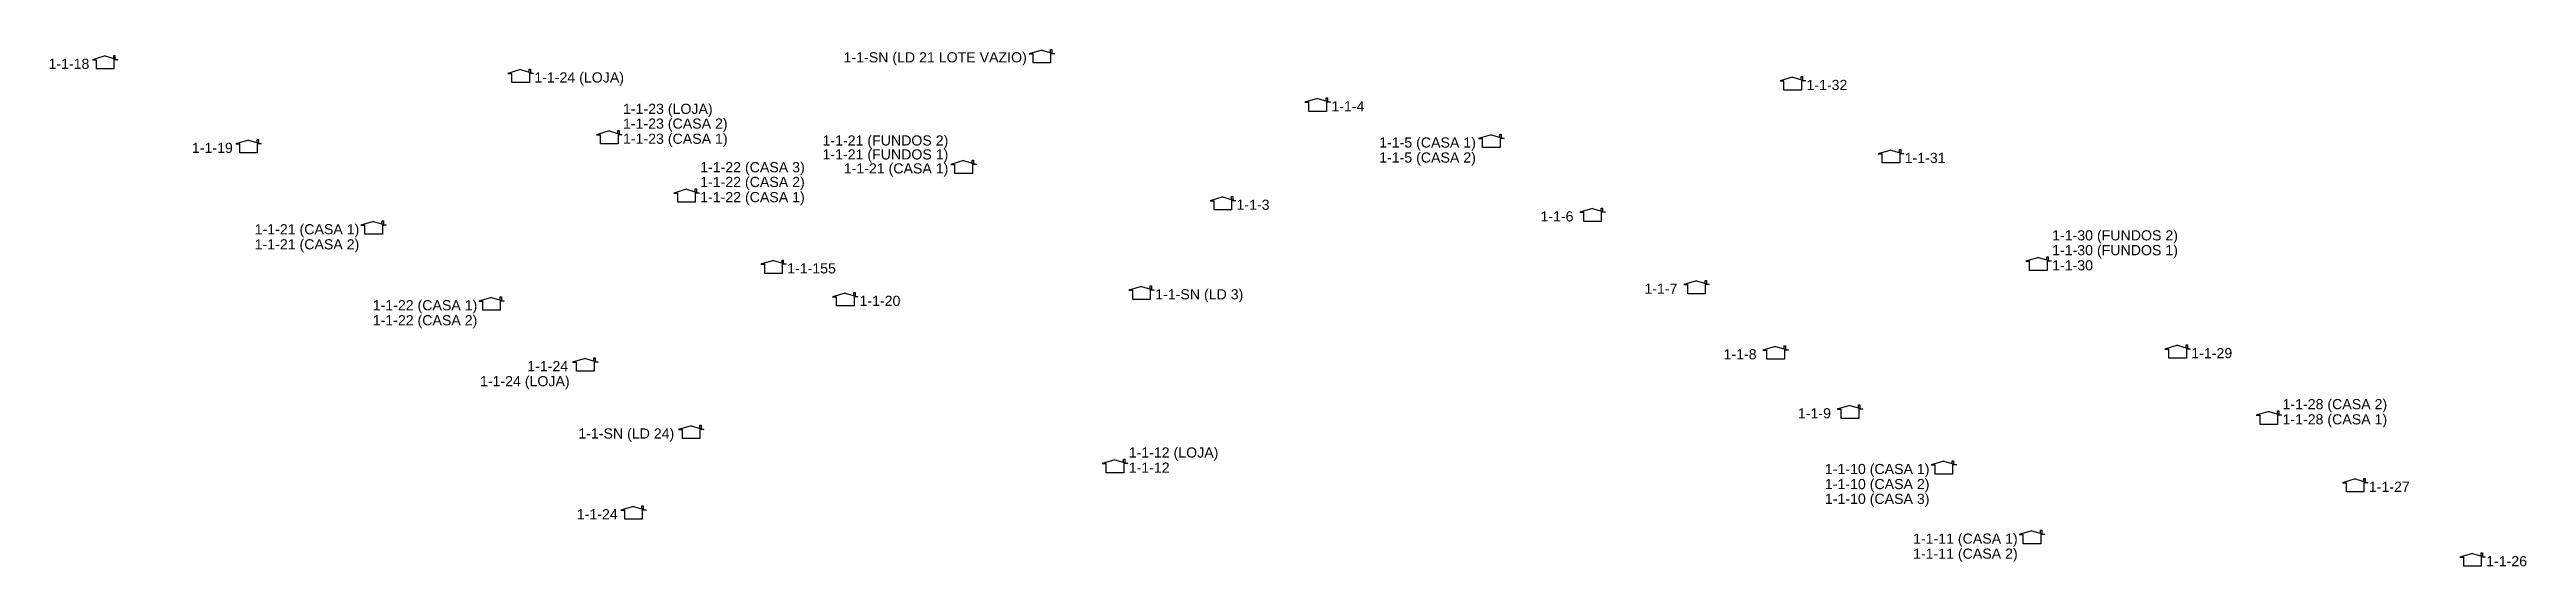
# Model space of a CAD drawing. Header units: inches. Extents: x 21510 to 26976, y 7127 to 12274.
# Drawn here: x 21698.6 to 22187.5, y 9345.1 to 9447.1 of the extents above; entities that cross this region are included whole.
import ezdxf

# ---------------------------------------------------------------- set-up
doc = ezdxf.new("R2010")
doc.units = ezdxf.units.IN
doc.header["$LTSCALE"] = 0.5
doc.layers.add('surveys', color=7, linetype='Continuous')
doc.layers.add('surveys legendas', color=7, linetype='Continuous')
doc.styles.get("Standard").update_dxf_attribs({"font": 'arial.ttf'})

msp = doc.modelspace()

# ---------------------------------------------------------------- texts
at = {"layer": 'surveys legendas', "color": 0}
for s, p in [('1-1-18', (21698.35, 9443.26)), ('1-1-24 (LOJA)', (21794.27, 9440.57)), ('1-1-SN (LD 21 LOTE VAZIO)', (21855.32, 9444.54)), ('1-1-32', (22045.4, 9439.09)), ('1-1-23 (LOJA)', (21811.77, 9434.38)), ('1-1-23 (CASA 2)', (21811.77, 9431.47)), ('1-1-4', (21951.62, 9434.88)), ('1-1-19', (21726.67, 9426.68)), ('1-1-23 (CASA 1)', (21811.77, 9428.48)), ('1-1-21 (FUNDOS 2)', (21851.16, 9428.14)), ('1-1-5 (CASA 1)', (21961.05, 9427.74)), ('1-1-22 (CASA 3)', (21827, 9422.87)), ('1-1-21 (FUNDOS 1)', (21851.16, 9425.39)), ('1-1-21 (CASA 1)', (21855.35, 9422.63)), ('1-1-5 (CASA 2)', (21961.05, 9424.78)), ('1-1-31', (22064.79, 9424.7)), ('1-1-22 (CASA 2)', (21827, 9419.96)), ('1-1-22 (CASA 1)', (21827, 9416.97)), ('1-1-3', (21932.89, 9415.46)), ('1-1-6', (21992.89, 9413.17)), ('1-1-21 (CASA 1)', (21739.06, 9410.63)), ('1-1-21 (CASA 2)', (21739.06, 9407.66)), ('1-1-30 (FUNDOS 2)', (22093.9, 9409.43)), ('1-1-30 (FUNDOS 1)', (22093.9, 9406.51)), ('1-1-155', (21844.17, 9402.92)), ('1-1-30', (22093.9, 9403.52)), ('1-1-20', (21858.46, 9396.51)), ('1-1-SN (LD 3)', (21916.84, 9397.8)), ('1-1-7', (22013.41, 9398.91)), ('1-1-22 (CASA 1)', (21762.36, 9395.65)), ('1-1-22 (CASA 2)', (21762.36, 9392.69)), ('1-1-24', (21792.87, 9383.63)), ('1-1-8', (22029.04, 9385.98)), ('1-1-29', (22121.38, 9386.2)), ('1-1-24 (LOJA)', (21783.54, 9380.67)), ('1-1-9', (22043.72, 9374.34)), ('1-1-28 (CASA 2)', (22139.39, 9376.14)), ('1-1-28 (CASA 1)', (22139.39, 9373.15)), ('1-1-SN (LD 24)', (21802.95, 9370.35)), ('1-1-12 (LOJA)', (21911.61, 9366.61)), ('1-1-12', (21911.61, 9363.62)), ('1-1-10 (CASA 1)', (22049.04, 9363.35)), ('1-1-10 (CASA 2)', (22049.04, 9360.38)), ('1-1-10 (CASA 3)', (22049.04, 9357.47)), ('1-1-27', (22156.43, 9359.84)), ('1-1-24', (21802.65, 9354.43)), ('1-1-11 (CASA 1)', (22066.45, 9349.62)), ('1-1-11 (CASA 2)', (22066.45, 9346.66)), ('1-1-26', (22179.59, 9345.17))]:
    msp.add_text(s, height=2, dxfattribs=at).set_placement(p)

# ---------------------------------------------------------------- blocks, each defined once
blk = doc.blocks.new('SURVEY_SURVEY')
for p, q in [((-0.000013, 0.0000127), (-0.0000255, 0.000009)), ((-0.0000255, 0.000009), (-0.0000216, 0.000009)), ((-0.0000216, 0), (-0.0000216, 0.000009)), ((-0.000013, 0.0000127), (-0.0000004, 0.000009)), ((-0.0000045, 0.0000132), (-0.0000032, 0.0000132)), ((-0.0000045, 0.0000103), (-0.0000045, 0.0000132)), ((-0.0000004, 0.000009), (-0.0000043, 0.000009)), ((-0.0000043, 0.000009), (-0.0000043, 0)), ((-0.0000032, 0.0000132), (-0.0000032, 0.0000099)), ((-0.0000043, 0), (-0.0000216, 0))]:
    blk.add_line(p, q)

# ---------------------------------------------------------------- block references
at = {"layer": 'surveys', "color": 255, "xscale": 200000, "yscale": 200000, "zscale": 200000}
for p in [(21712.12, 9443.26), (21794.15, 9440.57), (21897.04, 9444.42), (21951.5, 9434.88), (22045.28, 9439.09), (21740.44, 9426.68), (21811.65, 9428.48), (21985.79, 9427.74), (21881.61, 9422.63), (22064.68, 9424.7), (21826.89, 9416.97), (21932.78, 9415.46), (21765.12, 9410.63), (22005.76, 9413.17), (21844.06, 9402.92), (22093.78, 9403.52), (21788.41, 9395.65), (21858.24, 9396.51), (21916.72, 9397.8), (22026.28, 9398.91), (22041.92, 9385.98), (22121.26, 9386.2), (21806.92, 9383.63), (22056.59, 9374.34), (22139.28, 9373.15), (21827.82, 9370.35), (21911.49, 9363.62), (22075.1, 9363.35), (22156.31, 9359.84), (21816.42, 9354.43), (22092.51, 9349.62), (22179.48, 9345.17)]:
    msp.add_blockref('SURVEY_SURVEY', p, dxfattribs=at)

msp.set_redraw_order([(e.dxf.handle, doc.entitydb.next_handle()) for e in msp.query("TEXT MTEXT ATTDEF DIMENSION ARC_DIMENSION")])  # texts and dimensions are drawn at this point

doc.saveas('drawing.dxf')
